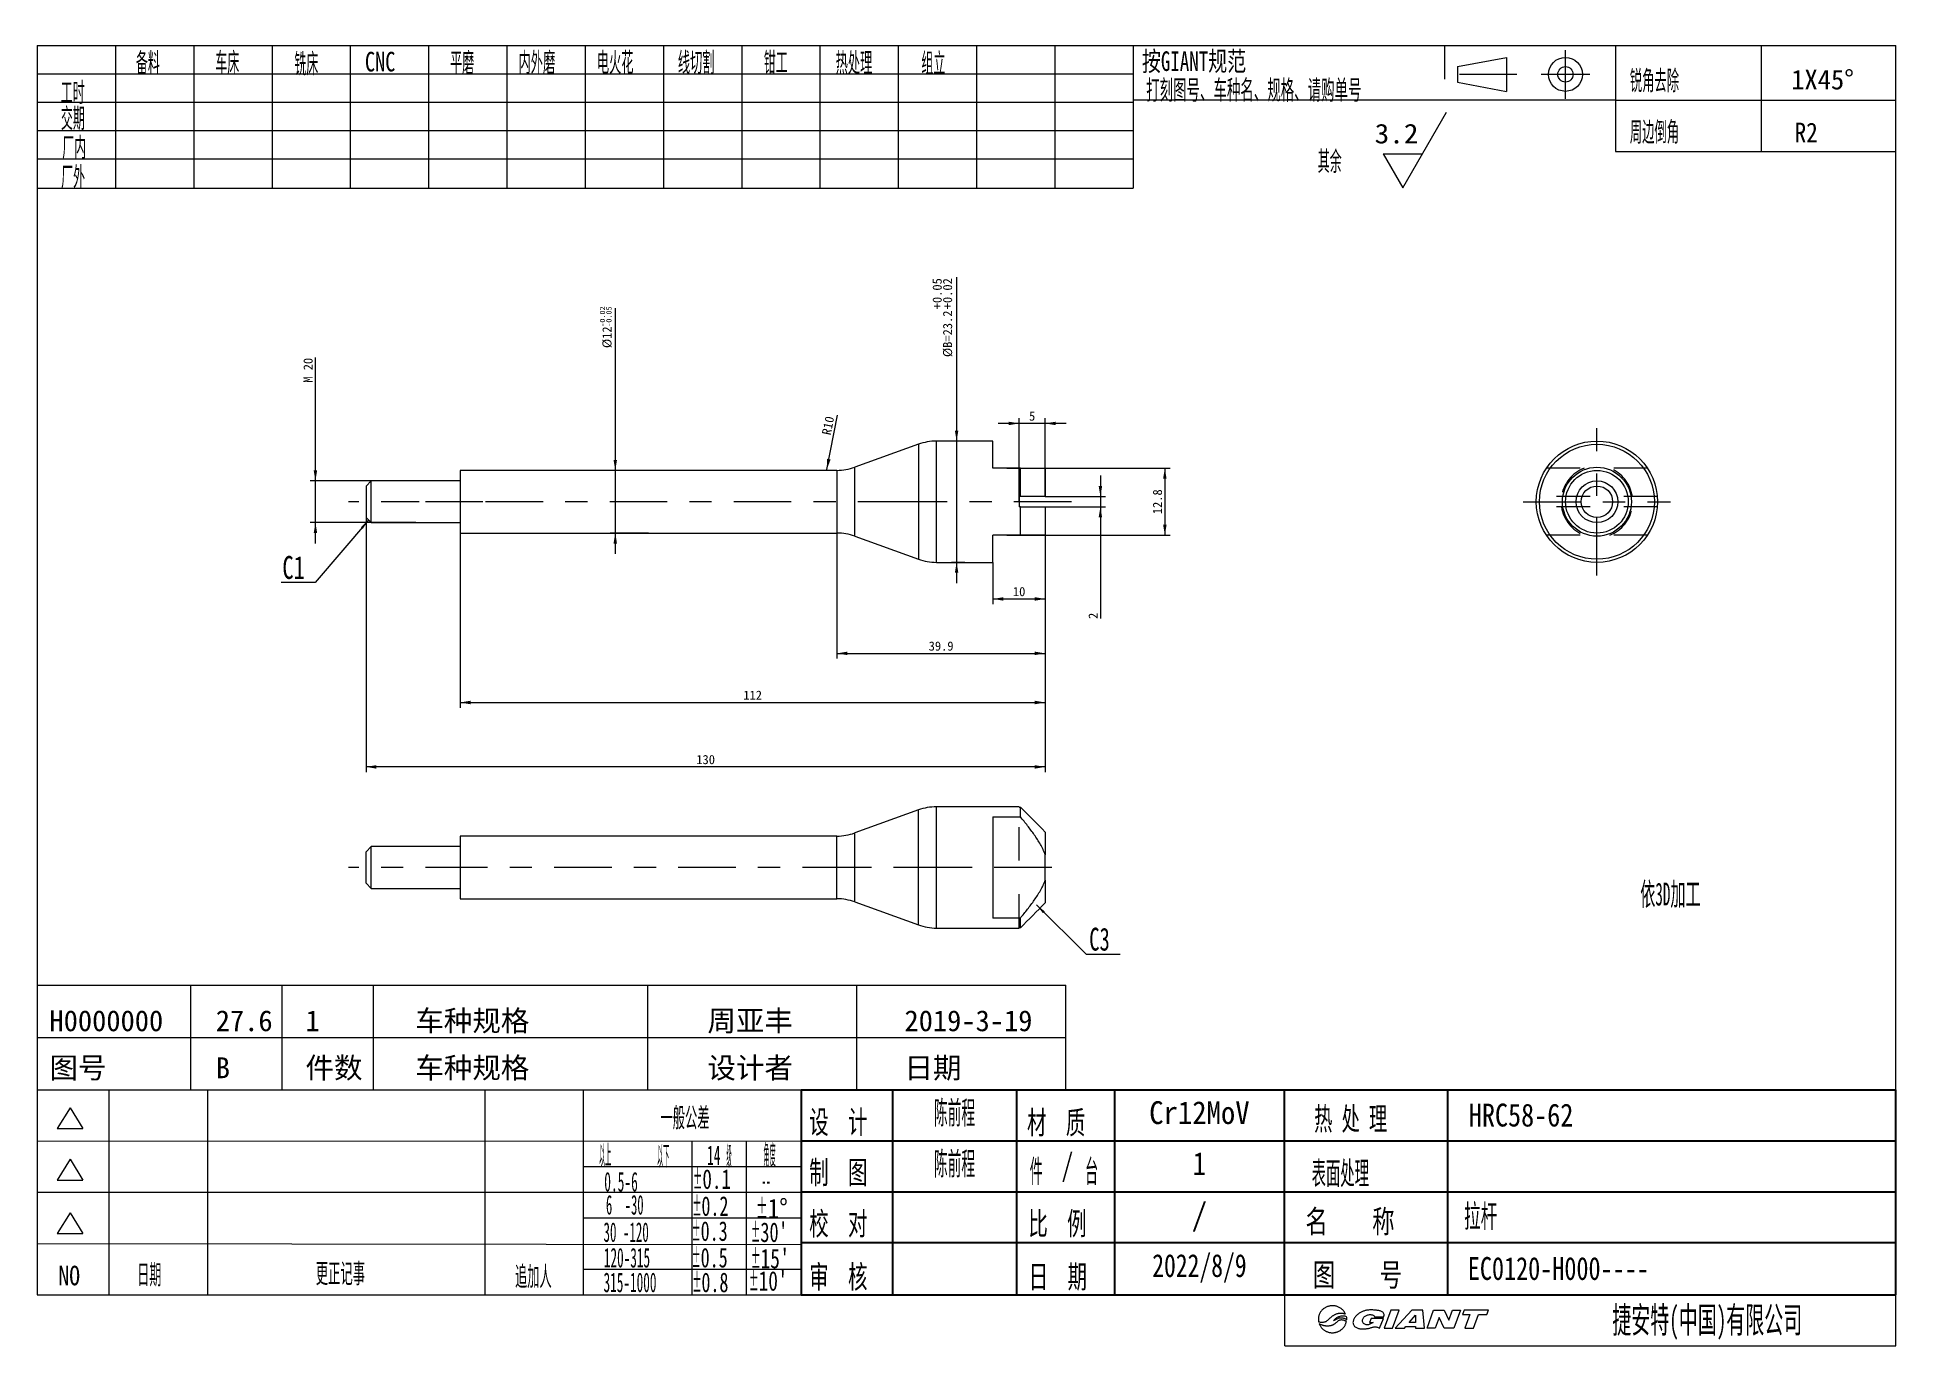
# Model space of a CAD drawing. Header units: millimetres. Extents: x 19 to 730, y 15 to 516.
import ezdxf

# ---------------------------------------------------------------- set-up
doc = ezdxf.new("R2010")
doc.units = ezdxf.units.MM
doc.linetypes.add('CENTER', pattern=[47.5, 22, -8.5, 8.5, -8.5])
doc.linetypes.add('DASHED', pattern=[25.719999, 12.86, -12.86])
doc.layers.add('1', color=7, linetype='Continuous', lineweight=18)
doc.layers.add('DIM', color=7, linetype='Continuous', lineweight=18)
doc.styles.add('ACISOTS', font='')
doc.styles.add('blockfont', font='')
doc.styles.add('chinesef', font='')
doc.styles.add('chinesef_fs', font='')
doc.styles.get('ACISOTS').set_extended_font_data('宋体')
doc.styles.get('blockfont').set_extended_font_data('宋体')
doc.styles.get('chinesef').set_extended_font_data('宋体')
doc.styles.get('chinesef_fs').set_extended_font_data('宋体')
doc.dimstyles.get("Standard").update_dxf_attribs({"dimtxt": 0.18, "dimasz": 0.18, "dimexe": 0.18, "dimexo": 0.0625, "dimgap": 0.09, "dimtad": 0, "dimtih": 1, "dimtoh": 1, "dimdec": 4, "dimzin": 0, "dimdsep": 46, "dimtxsty": 'Standard', "dimcen": 0.09, "dimdle": 0.36, "dimadec": 0, "dimazin": 0, "dimtfac": 1, "dimtdec": 4, "dimtofl": 0, "dimtmove": 0, "dimatfit": 3, "dimfxl": 1, "dimtolj": 1, "dimarcsym": 0})

msp = doc.modelspace()

# ---------------------------------------------------------------- texts
at = {"layer": '1', "color": 7, "linetype": 'Continuous', "lineweight": 13, "attachment_point": 7, "line_spacing_factor": 0.903614, "style": 'chinesef_fs'}
for s, insert, char_height, width in [('{\\W0.4477;备料}', (56.437, 501.749), 7.5, 18.38321), ('{\\W0.4477;车床}', (86.853, 501.833), 7.5, 18.30818), ('{\\W0.4477;铣床}', (117.099, 501.41), 7.5, 18.38321), ('{\\W0.7595;CNC}', (144.122, 502.85), 7.5, 23.35781), ('{\\W0.4477;平磨}', (176.743, 501.833), 7.5, 18.23315), ('{\\W0.4575;内外磨}', (202.897, 501.918), 7.5, 27.21997), ('{\\W0.4575;电火花}', (232.889, 501.918), 7.5, 27.48834), ('{\\W0.4575;线切割}', (263.897, 501.918), 7.5, 28.21676), ('{\\W0.4477;钳工}', (296.795, 501.918), 7.5, 18.3457), ('{\\W0.4575;热处理}', (324.305, 501.749), 7.5, 28.52346), ('{\\W0.4477;组立}', (357.117, 501.918), 7.5, 18.3457), ('{\\W0.7098;按GIANT规范}', (441.543, 502.307), 7.5, 82.1425), ('{\\W0.4477;工时}', (27.657, 490.532), 7.5, 18.15811), ('{\\W0.5035;打刻图号、车种名、规格、请购单号}', (443.173, 491.334), 7.5, 171.55567), ('{\\W0.4603;锐角去除}', (628.326, 494.903), 7.5, 38.57263), ('{\\W0.9939;1X45%%D}', (690.086, 495.969), 7.5, 47.97372), ('{\\W0.4477;交期}', (27.719, 480.513), 7.5, 18.00804), ('{\\W0.4603;周边倒角}', (628.326, 475.23), 7.5, 37.83975), ('{\\W0.4477;厂内}', (28.248, 469.394), 7.5, 17.40778), ('{\\W1.0951;3.2}', (530.626, 475.315), 7.5, 32.39416), ('{\\W0.8703;R2}', (691.388, 475.885), 7.5, 16.9198), ('{\\W0.4477;其余}', (508.868, 464.082), 7.5, 18.38321), ('{\\W0.4477;厂外}', (27.825, 458.168), 7.5, 18.12059), ('{\\W0.4603;一般公差}', (257.212, 98.077), 7.5, 38.41834), ('{\\W0.5864;热 处 理}', (507.478, 96.871), 8.75, 57.32961), ('{\\W0.6234;设  计}', (314.182, 95.622), 8.75, 45.28357), ('{\\W0.6234;材  质}', (397.562, 95.474), 8.75, 44.43031), ('{\\W0.226;以上}', (233.67, 83.816), 7.5, 8.74961), ('{\\W0.226;以下}', (255.896, 83.446), 7.5, 8.63598), ('{\\W0.1925;级}', (282.494, 83.446), 7.5, 3.64567), ('{\\W0.226;角度}', (296.643, 83.816), 7.5, 9.14732), ('{\\W0.5004;14}', (275.098, 84.557), 7.5, 9.14139), ('{\\W0.6234;制  图}', (314.182, 76.384), 8.75, 44.79599), ('{\\W0.4185;件}', (398.576, 76.861), 8.75, 9.65589), ('{\\W0.7578;/}', (410.762, 78.092), 8.75, 8.07544), ('{\\W0.4185;台}', (419.804, 76.861), 8.75, 8.10113), ('{\\W0.4603;表面处理}', (506.505, 76.089), 8.75, 45.27141), ('{\\W0.5039;0.5-6}', (235.715, 74.276), 7.5, 25.96915), ('{\\W0.3569;%%P\\W0.7138;0.1}', (269.648, 75.29), 7.5, 27.87409), ('{\\W0.4706;6  -30}', (236.376, 65.452), 7.5, 29.30077), ('{\\W0.3381;%%P\\W0.6761;0.2}', (269.463, 64.962), 7.5, 26.96936), ('{\\W0.4329;%%P\\W0.8658;1%%D}', (293.882, 64.167), 7.5, 23.86996), ('{\\W0.3461;--}', (295.92, 74.903), 7.5, 6.93167), ('{\\W0.6234;校  对}', (314.182, 56.776), 8.75, 45.46641), ('{\\W0.6234;比  例}', (398.068, 56.808), 8.75, 43.21137), ('{\\W0.7155;名    称}', (504.138, 57.595), 8.75, 69.81122), ('{\\W0.4849;30 -120}', (235.441, 55.006), 7.5, 35.27038), ('{\\W0.3381;%%P\\W0.6761;0.3}', (269.17, 55.388), 7.5, 26.96936), ("{\\W0.3426;%%P\\W0.6852;30'}", (291.975, 54.953), 7.5, 23.71404), ('{\\W0.4955;120-315}', (235.574, 45.21), 7.5, 35.33552), ('{\\W0.3381;%%P\\W0.6761;0.5}', (269.17, 45.23), 7.5, 26.96936), ("{\\W0.362;%%P\\W0.7239;15'}", (291.869, 44.893), 7.5, 25.05432), ('{\\W0.8108;NO}', (26.785, 38.384), 7.5, 16.7822), ('{\\W0.4477;日期}', (57.003, 38.038), 7.5, 16.54489), ('{\\W0.4603;更正记事}', (125.309, 38.494), 7.5, 38.53405), ('{\\W0.4575;追加人}', (201.554, 37.404), 7.5, 28.63848), ('{\\W0.4961;315-1000}', (235.458, 35.77), 7.5, 41.40634), ('{\\W0.3381;%%P\\W0.6761;0.8}', (269.463, 35.77), 7.5, 27.02602), ("{\\W0.362;%%P\\W0.7239;10'}", (291.128, 36.314), 7.5, 25.05432), ('{\\W0.6234;审  核}', (314.182, 36.428), 8.75, 44.49126), ('{\\W0.6234;日  期}', (398.207, 36.443), 8.75, 42.48001), ('{\\W0.7155;图    号}', (506.994, 37.171), 8.75, 68.06244), ('{\\W0.5332;捷安特(中国)有限公司}', (621.6, 17.638), 10, 149.95133)]:
    msp.add_mtext(s, dxfattribs=dict(at, insert=insert, char_height=char_height, width=width))
at = {"layer": '1', "color": 35, "linetype": 'Continuous', "lineweight": 13, "insert": (632.302, 182.849), "char_height": 8.75, "width": 47.2238, "attachment_point": 7, "style": 'chinesef'}
msp.add_mtext('{\\W0.484;依3D加工}', dxfattribs=at)
at = {"layer": 'DIM', "style": 'ACISOTS'}
for s, p in [('H0000000', (23.347, 135.737)), ('27.6', (87.007, 135.737)), ('1', (121.363, 135.737)), ('车种规格', (163.394, 135.737)), ('周亚丰', (275.214, 135.737)), ('2019-3-19', (350.647, 135.737)), ('图号', (23.347, 117.737)), ('B', (87.007, 117.737)), ('件数', (121.363, 117.737)), ('车种规格', (163.394, 117.737)), ('设计者', (275.214, 117.737)), ('日期', (350.647, 117.737))]:
    msp.add_text(s, height=8, dxfattribs=at).set_placement(p)

# ---------------------------------------------------------------- blocks, each defined once
blk = doc.blocks.new('LABLE3D_1')
at = {"layer": '1', "color": 35, "linetype": 'Continuous', "lineweight": 18, "insert": (-4.7145, 0.5075), "char_height": 3.5, "width": 6.284584, "attachment_point": 7, "style": 'chinesef'}
blk.add_mtext('{\\W0.7239;C1}', dxfattribs=at)
blk = doc.blocks.new('LABLE3D_2')
at = {"layer": '1', "color": 35, "linetype": 'Continuous', "lineweight": 18, "insert": (0.1855, 0.5075), "char_height": 3.5, "width": 5.982489, "attachment_point": 7, "style": 'chinesef'}
blk.add_mtext('{\\W0.6594;C3}', dxfattribs=at)
blk = doc.blocks.new('TabularNote2')
at = {"layer": '1', "color": 7, "linetype": 'Continuous', "lineweight": 25}
for p, q in [((124.42, 45.33), (138.42, 45.33)), ((124.42, 45.33), (124.42, 37.53)), ((138.42, 45.33), (138.42, 37.53)), ((138.42, 45.33), (157.42, 45.33)), ((157.42, 45.33), (157.42, 37.53)), ((157.42, 45.33), (172.42, 45.33)), ((172.42, 45.33), (172.42, 37.53)), ((172.42, 45.33), (198.42, 45.33)), ((198.42, 45.33), (198.42, 37.53)), ((198.42, 45.33), (223.42, 45.33)), ((223.42, 45.33), (223.42, 37.53)), ((223.42, 45.33), (292.02, 45.33)), ((292.02, 45.33), (292.02, 37.53)), ((124.42, 37.53), (138.42, 37.53)), ((124.42, 37.53), (124.42, 29.73)), ((138.42, 37.53), (157.42, 37.53)), ((138.42, 37.53), (138.42, 29.73)), ((157.42, 37.53), (172.42, 37.53)), ((157.42, 37.53), (157.42, 29.73)), ((172.42, 37.53), (198.42, 37.53)), ((172.42, 37.53), (172.42, 29.73)), ((198.42, 37.53), (223.42, 37.53)), ((198.42, 37.53), (198.42, 29.73)), ((223.42, 37.53), (292.02, 37.53)), ((223.42, 37.53), (223.42, 29.73)), ((292.02, 37.53), (292.02, 29.73)), ((124.42, 29.73), (138.42, 29.73)), ((124.42, 29.73), (124.42, 21.93)), ((138.42, 29.73), (157.42, 29.73)), ((138.42, 29.73), (138.42, 21.93)), ((157.42, 29.73), (172.42, 29.73)), ((157.42, 29.73), (157.42, 21.93)), ((172.42, 29.73), (198.42, 29.73)), ((172.42, 29.73), (172.42, 21.93)), ((198.42, 29.73), (223.42, 29.73)), ((198.42, 29.73), (198.42, 21.93)), ((223.42, 29.73), (292.02, 29.73)), ((223.42, 29.73), (223.42, 21.93)), ((292.02, 29.73), (292.02, 21.93)), ((124.42, 21.93), (138.42, 21.93)), ((124.42, 21.93), (124.42, 13.96)), ((138.42, 21.93), (157.42, 21.93)), ((138.42, 21.93), (138.42, 13.96)), ((157.42, 21.93), (172.42, 21.93)), ((157.42, 21.93), (157.42, 13.96)), ((172.42, 21.93), (198.42, 21.93)), ((172.42, 21.93), (172.42, 13.96)), ((198.42, 21.93), (223.42, 21.93)), ((198.42, 21.93), (198.42, 13.96)), ((223.42, 21.93), (292.02, 21.93)), ((223.42, 21.93), (223.42, 13.96)), ((292.02, 21.93), (292.02, 13.96)), ((124.42, 13.96), (138.42, 13.96)), ((138.42, 13.96), (157.42, 13.96)), ((157.42, 13.96), (172.42, 13.96)), ((172.42, 13.96), (198.42, 13.96)), ((198.42, 13.96), (223.42, 13.96)), ((223.42, 13.96), (292.02, 13.96))]:
    blk.add_line(p, q, dxfattribs=at)
at = {"layer": '1', "color": 5, "linetype": 'Continuous', "lineweight": 13, "char_height": 3.5, "line_spacing_factor": 0.903614}
for s, insert, width, attachment_point, style in [('{\\W0.4408;陈前程}', (147.92, 43.58), 12.6699, 2, 'chinesef_fs'), ('{\\W0.9228;Cr12MoV}', (185.42, 43.58), 31.7928, 2, 'chinesef_fs'), ('{\\W0.8405; HRC58-62}', (224.67, 41.43), 37.3389, 4, 'chinesef_fs'), ('{\\W0.4408;陈前程}', (147.92, 35.78), 12.6699, 2, 'chinesef_fs'), ('{\\W0.8553;1}', (185.42, 35.78), 2.4417, 2, 'blockfont'), ('/', (185.42, 27.98), 12.6779, 2, 'blockfont'), ('{\\W0.5339; 拉杆}', (224.67, 25.83), 13.1536, 4, 'chinesef_fs'), ('{\\W0.7585;2022/8/9}', (185.42, 20.18), 29.573, 2, 'blockfont'), ('{\\W0.7761; EC0120-H000----}', (224.67, 17.95), 61.8842, 4, 'blockfont')]:
    blk.add_mtext(s, dxfattribs=dict(at, insert=insert, width=width, attachment_point=attachment_point, style=style))
blk = doc.blocks.new('*X6')
at = {"layer": '1', "linetype": 'Continuous', "lineweight": 13}
blk.add_hatch(color=0, dxfattribs=at).paths.add_polyline_path([(21.24, 23.93), (19.02, 20.57), (18.26, 21.22)], flags=0)
at = {"layer": '1', "color": 0, "linetype": 'Continuous', "lineweight": 13}
for p, q in [((21.24, 23.93), (0.75, 0)), ((0.75, 0), (0, 0)), ((0, 0), (0, 0))]:
    blk.add_line(p, q, dxfattribs=at)
blk = doc.blocks.new('*X7')
at = {"layer": '1', "linetype": 'Continuous', "lineweight": 13}
blk.add_hatch(color=0, dxfattribs=at).paths.add_polyline_path([(-19.74, 18.88), (-16.55, 16.42), (-17.26, 15.71)], flags=0)
at = {"layer": '1', "color": 0, "linetype": 'Continuous', "lineweight": 13}
for p, q in [((-19.74, 18.88), (-0.75, 0)), ((-0.75, 0), (0, 0)), ((0, 0), (0, 0))]:
    blk.add_line(p, q, dxfattribs=at)
blk = doc.blocks.new('*X8')
at = {"layer": '1', "linetype": 'Continuous', "lineweight": 13}
blk.add_hatch(color=35, dxfattribs=at).paths.add_polyline_path([(320.93, 350.71), (321.05, 354.76), (322.36, 354.5)], flags=0)
at = {"layer": '1', "color": 35, "linetype": 'Continuous', "lineweight": 13}
blk.add_line((320.93, 350.71), (325.02, 371.42), dxfattribs=at)
at = {"layer": '1', "color": 35, "linetype": 'Continuous', "lineweight": 13, "insert": (321.4, 367.45), "char_height": 3.5, "width": 14.1955, "attachment_point": 5, "rotation": 78.82716, "style": 'blockfont'}
blk.add_mtext('R10', dxfattribs=at)
blk = doc.blocks.new('*X10')
at = {"layer": '1', "color": 35, "linetype": 'Continuous', "lineweight": 13, "char_height": 3.5, "attachment_point": 1, "rotation": 90, "style": 'blockfont'}
for s, insert, width in [('+0.05', (361.4, 411.97), 50.0559), ('+0.02', (365.38, 411.97), 50.0559), ('%%CB=23.2', (365.38, 393.67), 122.4022)]:
    blk.add_mtext(s, dxfattribs=dict(at, insert=insert, width=width))
blk = doc.blocks.new('*X9')
at = {"layer": '1', "linetype": 'Continuous', "lineweight": 13}
for points in [[(370.61, 361.53), (371.27, 365.53), (369.94, 365.53)], [(370.61, 315.13), (371.27, 311.13), (369.94, 311.13)]]:
    blk.add_hatch(color=35, dxfattribs=at).paths.add_polyline_path(points, flags=0)
at = {"layer": '1', "color": 35, "linetype": 'Continuous', "lineweight": 13}
for p, q in [((370.61, 424.27), (370.61, 307.13)), ((373.69, 361.53), (368.61, 361.53)), ((373.69, 315.13), (368.61, 315.13))]:
    blk.add_line(p, q, dxfattribs=at)
blk.add_blockref('*X10', (0, 0), dxfattribs=at)
blk = doc.blocks.new('*X12')
at = {"layer": '1', "color": 35, "linetype": 'Continuous', "lineweight": 13, "char_height": 3.5, "attachment_point": 1, "rotation": 90, "style": 'blockfont'}
for s, insert, width in [('{\\H0.571429x;-0.02}', (234.02, 405.27), 28.6034), ('{\\H0.571429x;-0.05}', (236.5, 405.27), 28.6034), ('%%C12', (235, 397.11), 60.905)]:
    blk.add_mtext(s, dxfattribs=dict(at, insert=insert, width=width))
blk = doc.blocks.new('*X11')
at = {"layer": '1', "linetype": 'Continuous', "lineweight": 13}
for points in [[(239.94, 350.33), (240.6, 354.33), (239.27, 354.33)], [(239.94, 326.33), (240.6, 322.33), (239.27, 322.33)]]:
    blk.add_hatch(color=35, dxfattribs=at).paths.add_polyline_path(points, flags=0)
at = {"layer": '1', "color": 35, "linetype": 'Continuous', "lineweight": 13}
for p, q in [((239.94, 412.34), (239.94, 318.33)), ((252.67, 350.33), (237.94, 350.33)), ((252.67, 326.33), (237.94, 326.33))]:
    blk.add_line(p, q, dxfattribs=at)
blk.add_blockref('*X12', (0, 0), dxfattribs=at)
blk = doc.blocks.new('*X13')
at = {"layer": '1', "linetype": 'Continuous', "lineweight": 13}
for points in [[(425.64, 340.33), (426.31, 344.33), (424.98, 344.33)], [(425.64, 336.33), (426.31, 332.33), (424.98, 332.33)]]:
    blk.add_hatch(color=35, dxfattribs=at).paths.add_polyline_path(points, flags=0)
at = {"layer": '1', "color": 35, "linetype": 'Continuous', "lineweight": 13}
for p, q in [((425.64, 348.33), (425.64, 293.69)), ((404.53, 340.33), (427.64, 340.33)), ((404.53, 336.33), (427.64, 336.33))]:
    blk.add_line(p, q, dxfattribs=at)
at = {"layer": '1', "color": 35, "linetype": 'Continuous', "lineweight": 13, "insert": (422.86, 294.66), "char_height": 3.5, "width": 7, "attachment_point": 5, "rotation": 90, "style": 'blockfont'}
blk.add_mtext('2', dxfattribs=at)
blk = doc.blocks.new('*X14')
at = {"layer": '1', "linetype": 'Continuous', "lineweight": 13}
for points in [[(450.31, 351.13), (450.98, 347.13), (449.65, 347.13)], [(450.31, 325.53), (450.98, 329.53), (449.65, 329.53)]]:
    blk.add_hatch(color=35, dxfattribs=at).paths.add_polyline_path(points, flags=0)
at = {"layer": '1', "color": 35, "linetype": 'Continuous', "lineweight": 13}
for p, q in [((389.78, 351.13), (452.31, 351.13)), ((450.31, 351.13), (450.31, 325.53)), ((389.78, 325.53), (452.31, 325.53))]:
    blk.add_line(p, q, dxfattribs=at)
at = {"layer": '1', "color": 35, "linetype": 'Continuous', "lineweight": 13, "insert": (447.52, 338.33), "char_height": 3.5, "width": 18.3017, "attachment_point": 5, "rotation": 90, "style": 'blockfont'}
blk.add_mtext('12.8', dxfattribs=at)
blk = doc.blocks.new('*X15')
at = {"layer": '1', "linetype": 'Continuous', "lineweight": 13}
for points in [[(384.53, 301.13), (388.53, 301.8), (388.53, 300.46)], [(404.53, 301.13), (400.53, 301.8), (400.53, 300.46)]]:
    blk.add_hatch(color=35, dxfattribs=at).paths.add_polyline_path(points, flags=0)
at = {"layer": '1', "color": 35, "linetype": 'Continuous', "lineweight": 13}
for p, q in [((404.53, 325.53), (404.53, 299.13)), ((384.53, 315.13), (384.53, 299.13)), ((384.53, 301.13), (404.53, 301.13))]:
    blk.add_line(p, q, dxfattribs=at)
at = {"layer": '1', "color": 35, "linetype": 'Continuous', "lineweight": 13, "insert": (394.53, 303.92), "char_height": 3.5, "width": 8.3687, "attachment_point": 5, "style": 'blockfont'}
blk.add_mtext('10', dxfattribs=at)
blk = doc.blocks.new('*X16')
at = {"layer": '1', "linetype": 'Continuous', "lineweight": 13}
for points in [[(324.81, 280.3), (328.81, 280.97), (328.81, 279.64)], [(404.53, 280.3), (400.53, 280.97), (400.53, 279.64)]]:
    blk.add_hatch(color=35, dxfattribs=at).paths.add_polyline_path(points, flags=0)
at = {"layer": '1', "color": 35, "linetype": 'Continuous', "lineweight": 13}
for p, q in [((324.81, 326.33), (324.81, 278.3)), ((404.53, 325.53), (404.53, 278.3)), ((324.81, 280.3), (404.53, 280.3))]:
    blk.add_line(p, q, dxfattribs=at)
at = {"layer": '1', "color": 35, "linetype": 'Continuous', "lineweight": 13, "insert": (364.67, 283.08), "char_height": 3.5, "width": 18.8883, "attachment_point": 5, "style": 'blockfont'}
blk.add_mtext('39.9', dxfattribs=at)
blk = doc.blocks.new('*X17')
at = {"layer": '1', "linetype": 'Continuous', "lineweight": 13}
for points in [[(394.53, 368.29), (390.53, 367.62), (390.53, 368.95)], [(404.53, 368.29), (408.53, 367.62), (408.53, 368.95)]]:
    blk.add_hatch(color=35, dxfattribs=at).paths.add_polyline_path(points, flags=0)
at = {"layer": '1', "color": 35, "linetype": 'Continuous', "lineweight": 13}
for p, q in [((394.53, 338.33), (394.53, 370.29)), ((404.53, 340.33), (404.53, 370.29)), ((412.53, 368.29), (386.53, 368.29))]:
    blk.add_line(p, q, dxfattribs=at)
at = {"layer": '1', "color": 35, "linetype": 'Continuous', "lineweight": 13, "insert": (399.53, 371.05), "char_height": 3.5, "width": 7, "attachment_point": 5, "style": 'blockfont'}
blk.add_mtext('5', dxfattribs=at)
blk = doc.blocks.new('*X18')
at = {"layer": '1', "linetype": 'Continuous', "lineweight": 13}
for points in [[(144.53, 236.86), (148.53, 236.19), (148.53, 237.53)], [(404.53, 236.86), (400.53, 236.19), (400.53, 237.53)]]:
    blk.add_hatch(color=35, dxfattribs=at).paths.add_polyline_path(points, flags=0)
at = {"layer": '1', "color": 35, "linetype": 'Continuous', "lineweight": 13}
for p, q in [((144.53, 338.33), (144.53, 234.86)), ((404.53, 336.33), (404.53, 234.86)), ((404.53, 236.86), (144.53, 236.86))]:
    blk.add_line(p, q, dxfattribs=at)
at = {"layer": '1', "color": 35, "linetype": 'Continuous', "lineweight": 13, "insert": (274.53, 239.65), "char_height": 3.5, "width": 13.3743, "attachment_point": 5, "style": 'blockfont'}
blk.add_mtext('130', dxfattribs=at)
blk = doc.blocks.new('*X19')
at = {"layer": '1', "linetype": 'Continuous', "lineweight": 13}
for points in [[(180.53, 261.51), (184.53, 262.17), (184.53, 260.84)], [(404.53, 261.51), (400.53, 262.17), (400.53, 260.84)]]:
    blk.add_hatch(color=35, dxfattribs=at).paths.add_polyline_path(points, flags=0)
at = {"layer": '1', "color": 35, "linetype": 'Continuous', "lineweight": 13}
for p, q in [((180.53, 338.33), (180.53, 259.51)), ((404.53, 336.33), (404.53, 259.51)), ((180.53, 261.51), (404.53, 261.51))]:
    blk.add_line(p, q, dxfattribs=at)
at = {"layer": '1', "color": 35, "linetype": 'Continuous', "lineweight": 13, "insert": (292.53, 264.3), "char_height": 3.5, "width": 13.257, "attachment_point": 5, "style": 'blockfont'}
blk.add_mtext('112', dxfattribs=at)
blk = doc.blocks.new('*X20')
at = {"layer": '1', "linetype": 'Continuous', "lineweight": 13}
for points in [[(125.16, 346.33), (124.49, 350.33), (125.83, 350.33)], [(125.16, 330.33), (124.49, 326.33), (125.83, 326.33)]]:
    blk.add_hatch(color=35, dxfattribs=at).paths.add_polyline_path(points, flags=0)
at = {"layer": '1', "color": 35, "linetype": 'Continuous', "lineweight": 13}
for p, q in [((125.16, 322.33), (125.16, 393.48)), ((163.53, 346.33), (123.16, 346.33)), ((163.53, 330.33), (123.16, 330.33))]:
    blk.add_line(p, q, dxfattribs=at)
at = {"layer": '1', "color": 35, "linetype": 'Continuous', "lineweight": 13, "insert": (122.36, 388.62), "char_height": 3.5, "width": 19.4358, "attachment_point": 5, "rotation": 90, "style": 'blockfont'}
blk.add_mtext('M 20 ', dxfattribs=at)

# ---------------------------------------------------------------- dimensions: what is measured, and where the dimension line sits
at = {"layer": '1', "color": 35, "linetype": 'Continuous', "lineweight": 13}
for base, p1, p2, angle, text, override, picture, middle in [((370.605, 315.126), (373.694, 361.526), (373.694, 315.126), 270, '%%CB=23.2{\\H1x;\\S+0.05^ +0.02;}', {"dimscale": 1, "dimtxt": 3.5, "dimasz": 4, "dimexe": 2, "dimexo": 0, "dimgap": 1.05, "dimtad": 1, "dimtih": 0, "dimtoh": 0, "dimdec": 1, "dimlfac": 1.25, "dimzin": 8, "dimtxsty": 'blockfont', "dimsah": 1, "dimdle": 8, "dimclrd": 35, "dimclre": 35, "dimclrt": 35, "dimtdec": 2, "dimtofl": 1}, '*X9', (365.168, 408.972)), ((239.936, 326.326), (252.669, 350.326), (252.669, 326.326), 270, '%%C12{\\H0.571429x;\\S-0.02^ -0.05;}', {"dimscale": 1, "dimtxt": 3.5, "dimasz": 4, "dimexe": 2, "dimexo": 0, "dimgap": 1.05, "dimtad": 1, "dimtih": 0, "dimtoh": 0, "dimdec": 1, "dimlfac": 1.25, "dimzin": 8, "dimtxsty": 'blockfont', "dimsah": 1, "dimdle": 8, "dimclrd": 35, "dimclre": 35, "dimclrt": 35, "dimtfac": 0.571429, "dimtdec": 2, "dimtofl": 1}, '*X11', (236.277, 404.723)), ((125.161, 346.326), (163.529, 330.326), (163.529, 346.326), 90, '{\\C35;M <> }', {"dimscale": 1, "dimtxt": 3.5, "dimasz": 4, "dimexe": 2, "dimexo": 0, "dimgap": 1.05, "dimtad": 1, "dimtih": 0, "dimtoh": 0, "dimdec": 1, "dimlfac": 1.25, "dimzin": 8, "dimtxsty": 'blockfont', "dimsah": 1, "dimdle": 8, "dimclrd": 35, "dimclre": 35, "dimclrt": 35, "dimtfac": 0.571429, "dimtdec": 2, "dimtofl": 1}, '*X20', (122.361, 388.618)), ((450.314, 325.526), (389.779, 351.126), (389.779, 325.526), 270, '12.8', {"dimscale": 1, "dimtxt": 3.5, "dimasz": 4, "dimexe": 2, "dimexo": 0, "dimgap": 1.05, "dimtad": 1, "dimtih": 0, "dimtoh": 0, "dimdec": 1, "dimlfac": 1.25, "dimzin": 8, "dimtxsty": 'blockfont', "dimsah": 1, "dimdle": 8, "dimclrd": 35, "dimclre": 35, "dimclrt": 35, "dimtfac": 0.571429, "dimtdec": 2, "dimtofl": 1}, '*X14', (447.524, 338.326)), ((425.643, 336.326), (404.529, 340.326), (404.529, 336.326), 270, '2', {"dimscale": 1, "dimtxt": 3.5, "dimasz": 4, "dimexe": 2, "dimexo": 0, "dimgap": 1.05, "dimtad": 1, "dimtih": 0, "dimtoh": 0, "dimdec": 1, "dimlfac": 1.25, "dimzin": 8, "dimtxsty": 'blockfont', "dimsah": 1, "dimdle": 8, "dimclrd": 35, "dimclre": 35, "dimclrt": 35, "dimtfac": 0.571429, "dimtdec": 2, "dimtofl": 1}, '*X13', (422.862, 294.659))]:
    dim = msp.add_linear_dim(base=base, p1=p1, p2=p2, angle=angle, text=text, dimstyle='Standard', override=override, dxfattribs=at)
    dim.commit()
    dim.dimension.update_dxf_attribs({"geometry": picture, "text_midpoint": middle, "dimtype": 160})
dim = msp.add_radius_dim(center=(324.808, 370.326), mpoint=(320.933, 350.705), text='R10', dimstyle='Standard', override={"dimscale": 1, "dimtxt": 3.5, "dimasz": 4, "dimexe": 2, "dimexo": 0, "dimgap": 1.05, "dimtad": 1, "dimtih": 0, "dimtoh": 0, "dimdec": 1, "dimlfac": 1.25, "dimzin": 8, "dimpost": 'R<>', "dimtxsty": 'blockfont', "dimsah": 1, "dimdle": 8, "dimclrd": 35, "dimclre": 35, "dimclrt": 35, "dimtfac": 0.571429, "dimtdec": 2}, dxfattribs=at)
dim.commit()
dim.dimension.update_dxf_attribs({"geometry": '*X8', "text_midpoint": (324.133, 366.904), "dimtype": 164})
for base, p1, p2, text, override, picture, middle in [((394.529, 368.288), (404.529, 340.326), (394.529, 338.326), '{\\C35;5}', {"dimscale": 1, "dimtxt": 3.5, "dimasz": 4, "dimexe": 2, "dimexo": 0, "dimgap": 1.05, "dimtad": 1, "dimtih": 0, "dimtoh": 0, "dimdec": 1, "dimzin": 8, "dimtxsty": 'blockfont', "dimsah": 1, "dimdle": 8, "dimclrd": 35, "dimclre": 35, "dimclrt": 35, "dimtfac": 0.571429, "dimtdec": 2, "dimtofl": 1}, '*X17', (399.529, 371.049)), ((144.529, 236.859), (404.529, 336.326), (144.529, 338.326), '{\\C35;130}', {"dimscale": 1, "dimtxt": 3.5, "dimasz": 4, "dimexe": 2, "dimexo": 0, "dimgap": 1.05, "dimtad": 1, "dimtih": 0, "dimtoh": 0, "dimdec": 1, "dimzin": 8, "dimtxsty": 'blockfont', "dimsah": 1, "dimdle": 8, "dimclrd": 35, "dimclre": 35, "dimclrt": 35, "dimtfac": 0.571429, "dimtdec": 2, "dimtofl": 1}, '*X18', (274.529, 239.649)), ((404.529, 261.508), (180.529, 338.326), (404.529, 336.326), '{\\C35;112}', {"dimscale": 1, "dimtxt": 3.5, "dimasz": 4, "dimexe": 2, "dimexo": 0, "dimgap": 1.05, "dimtad": 1, "dimtih": 0, "dimtoh": 0, "dimdec": 1, "dimzin": 8, "dimtxsty": 'blockfont', "dimsah": 1, "dimdle": 8, "dimclrd": 35, "dimclre": 35, "dimclrt": 35, "dimtfac": 0.571429, "dimtdec": 2, "dimtofl": 1}, '*X19', (292.529, 264.298)), ((404.529, 280.304), (324.808, 326.326), (404.529, 325.526), '39.9', {"dimscale": 1, "dimtxt": 3.5, "dimasz": 4, "dimexe": 2, "dimexo": 0, "dimgap": 1.05, "dimtad": 1, "dimtih": 0, "dimtoh": 0, "dimdec": 1, "dimlfac": 1.25, "dimzin": 8, "dimtxsty": 'blockfont', "dimsah": 1, "dimdle": 8, "dimclrd": 35, "dimclre": 35, "dimclrt": 35, "dimtfac": 0.571429, "dimtdec": 2, "dimtofl": 1}, '*X16', (364.669, 283.085)), ((404.529, 301.131), (384.529, 315.126), (404.529, 325.526), '10', {"dimscale": 1, "dimtxt": 3.5, "dimasz": 4, "dimexe": 2, "dimexo": 0, "dimgap": 1.05, "dimtad": 1, "dimtih": 0, "dimtoh": 0, "dimdec": 1, "dimlfac": 1.25, "dimzin": 8, "dimtxsty": 'blockfont', "dimsah": 1, "dimdle": 8, "dimclrd": 35, "dimclre": 35, "dimclrt": 35, "dimtfac": 0.571429, "dimtdec": 2, "dimtofl": 1}, '*X15', (394.529, 303.921))]:
    dim = msp.add_linear_dim(base=base, p1=p1, p2=p2, text=text, dimstyle='Standard', override=override, dxfattribs=at)
    dim.commit()
    dim.dimension.update_dxf_attribs({"geometry": picture, "text_midpoint": middle, "dimtype": 160})

# ---------------------------------------------------------------- linework, layer by layer
at = {"layer": '1', "color": 2, "linetype": 'Continuous', "lineweight": 18}
for p, q in [((18.641, 512.835), (730.136, 512.835)), ((18.641, 512.835), (18.641, 34.897)), ((730.136, 34.897), (730.136, 512.835)), ((18.641, 34.897), (311.046, 34.897))]:
    msp.add_line(p, q, dxfattribs=at)
at = {"layer": '1', "color": 7, "linetype": 'Continuous', "lineweight": 18}
for p, q in [((48.606, 512.835), (48.606, 458.296)), ((78.571, 512.835), (78.571, 458.296)), ((78.571, 512.835), (78.571, 458.296)), ((108.535, 512.835), (108.535, 458.296)), ((138.5, 512.835), (138.5, 458.296)), ((168.465, 512.835), (168.465, 458.296)), ((168.465, 512.835), (168.465, 458.296)), ((198.43, 512.835), (198.43, 458.296)), ((228.395, 512.835), (228.395, 458.296)), ((258.36, 512.835), (258.36, 458.296)), ((288.325, 512.835), (288.325, 458.296)), ((318.29, 512.835), (318.29, 458.296)), ((348.255, 512.835), (348.255, 458.296)), ((378.219, 512.835), (378.219, 458.296)), ((408.184, 512.835), (408.184, 458.296)), ((438.149, 512.835), (438.149, 458.296)), ((622.807, 512.835), (622.807, 492.002)), ((678.666, 492.002), (678.666, 512.835)), ((562.339, 504.797), (581.163, 508.354)), ((581.163, 508.354), (581.163, 495.353)), ((18.641, 502.004), (438.149, 502.004)), ((562.339, 504.797), (562.339, 498.91)), ((562.339, 498.91), (581.163, 495.353)), ((18.641, 491.172), (438.149, 491.172)), ((557.412, 492.002), (438.149, 492.002)), ((622.807, 492.002), (557.412, 492.002)), ((622.807, 493.162), (622.807, 472.329)), ((622.807, 492.002), (730.136, 492.002)), ((678.666, 472.329), (678.666, 493.162)), ((541.415, 458.477), (558.084, 487.349)), ((18.641, 480.341), (438.149, 480.341)), ((533.923, 471.453), (548.906, 471.453)), ((533.923, 471.453), (541.415, 458.477)), ((622.807, 473.489), (622.807, 472.329)), ((622.807, 472.329), (730.136, 472.329)), ((622.807, 472.329), (730.136, 472.329)), ((678.666, 472.329), (678.666, 473.489)), ((18.641, 469.509), (438.149, 469.509)), ((18.641, 458.296), (438.149, 458.296)), ((18.641, 113.328), (311.046, 113.328)), ((46.205, 34.897), (46.205, 113.328)), ((83.942, 34.897), (83.942, 113.328)), ((190.187, 34.897), (190.187, 113.328)), ((227.714, 34.897), (227.714, 113.328)), ((311.046, 34.897), (311.046, 113.328)), ((31.245, 106.397), (26.323, 98.451)), ((31.245, 106.397), (36.166, 98.451)), ((18.641, 93.72), (311, 93.75)), ((26.323, 98.451), (36.166, 98.451)), ((269.38, 34.897), (269.38, 93.72)), ((290.213, 34.897), (290.213, 93.72)), ((31.245, 86.721), (26.323, 78.775)), ((31.245, 86.721), (36.166, 78.775)), ((26.323, 78.775), (36.166, 78.775)), ((227.714, 83.916), (311.046, 83.916)), ((18.641, 74.113), (311.046, 74.113)), ((31.245, 66.288), (26.323, 58.342)), ((31.245, 66.288), (36.166, 58.342)), ((227.714, 64.309), (311.046, 64.309)), ((26.323, 58.342), (36.166, 58.342)), ((18.641, 54.505), (311, 54.125)), ((227.714, 44.701), (311.046, 44.701)), ((496.199, 15.358), (496.25, 35)), ((510.08, 28.531), (509.93, 28.318)), ((510.241, 28.737), (510.08, 28.531)), ((510.413, 28.935), (510.241, 28.737)), ((510.593, 29.123), (510.413, 28.935)), ((510.783, 29.303), (510.593, 29.123)), ((510.982, 29.473), (510.783, 29.303)), ((511.189, 29.633), (510.982, 29.473)), ((511.403, 29.783), (511.189, 29.633)), ((511.624, 29.922), (511.403, 29.783)), ((511.851, 30.051), (511.624, 29.922)), ((512.085, 30.169), (511.851, 30.051)), ((512.324, 30.275), (512.085, 30.169)), ((512.567, 30.37), (512.324, 30.275)), ((512.815, 30.453), (512.567, 30.37)), ((513.079, 30.528), (512.815, 30.453)), ((513.346, 30.59), (513.079, 30.528)), ((513.616, 30.638), (513.346, 30.59)), ((513.887, 30.674), (513.616, 30.638)), ((514.161, 30.696), (513.887, 30.674)), ((514.435, 30.704), (514.161, 30.696)), ((514.709, 30.7), (514.435, 30.704)), ((514.982, 30.682), (514.709, 30.7)), ((515.255, 30.651), (514.982, 30.682)), ((515.525, 30.606), (515.255, 30.651)), ((515.793, 30.548), (515.525, 30.606)), ((516.058, 30.478), (515.793, 30.548)), ((516.319, 30.394), (516.058, 30.478)), ((516.576, 30.298), (516.319, 30.394)), ((516.827, 30.188), (516.576, 30.298)), ((517.073, 30.067), (516.827, 30.188)), ((517.312, 29.933), (517.073, 30.067)), ((517.545, 29.788), (517.312, 29.933)), ((517.769, 29.631), (517.545, 29.788)), ((517.986, 29.462), (517.769, 29.631)), ((518.193, 29.283), (517.986, 29.462)), ((518.391, 29.093), (518.193, 29.283)), ((518.579, 28.894), (518.391, 29.093)), ((518.756, 28.684), (518.579, 28.894)), ((518.922, 28.466), (518.756, 28.684)), ((519.076, 28.239), (518.922, 28.466)), ((526.193, 28.555), (525.938, 28.45)), ((526.451, 28.651), (526.193, 28.555)), ((526.713, 28.737), (526.451, 28.651)), ((526.977, 28.813), (526.713, 28.737)), ((527.244, 28.88), (526.977, 28.813)), ((527.514, 28.937), (527.244, 28.88)), ((527.785, 28.985), (527.514, 28.937)), ((528.058, 29.023), (527.785, 28.985)), ((528.332, 29.052), (528.058, 29.023)), ((528.607, 29.073), (528.332, 29.052)), ((528.882, 29.086), (528.607, 29.073)), ((529.157, 29.092), (528.882, 29.086)), ((529.433, 29.091), (529.157, 29.092)), ((529.708, 29.085), (529.433, 29.091)), ((529.983, 29.073), (529.708, 29.085)), ((530.258, 29.057), (529.983, 29.073)), ((530.533, 29.036), (530.258, 29.057)), ((530.807, 29.012), (530.533, 29.036)), ((531.081, 28.983), (530.807, 29.012)), ((531.354, 28.949), (531.081, 28.983)), ((531.627, 28.911), (531.354, 28.949)), ((531.899, 28.866), (531.627, 28.911)), ((532.17, 28.815), (531.899, 28.866)), ((532.439, 28.756), (532.17, 28.815)), ((532.705, 28.686), (532.439, 28.756)), ((532.968, 28.603), (532.705, 28.686)), ((533.224, 28.502), (532.968, 28.603)), ((533.471, 28.38), (533.224, 28.502)), ((536.775, 28.953), (534.254, 22.108)), ((539.995, 28.953), (536.775, 28.953)), ((537.474, 22.108), (539.995, 28.953)), ((544.89, 28.953), (538.523, 22.108)), ((549.049, 28.953), (544.89, 28.953)), ((549.749, 22.108), (549.049, 28.953)), ((550.669, 22.108), (553.19, 28.953)), ((553.19, 28.953), (557.202, 28.953)), ((557.202, 28.953), (559.073, 25.19)), ((559.073, 25.19), (560.459, 28.953)), ((560.459, 28.953), (563.495, 28.953)), ((563.495, 28.953), (560.974, 22.108)), ((564.839, 28.953), (564.229, 27.297)), ((574.224, 28.953), (564.839, 28.953)), ((573.614, 27.297), (574.224, 28.953)), ((730.136, 15.358), (730.136, 34.897)), ((509.092, 25.872), (509.081, 25.611)), ((509.081, 25.611), (509.083, 25.35)), ((509.083, 25.35), (509.1, 25.089)), ((509.117, 26.133), (509.092, 25.872)), ((509.1, 25.089), (509.13, 24.829)), ((509.155, 26.391), (509.117, 26.133)), ((509.13, 24.829), (509.174, 24.572)), ((509.207, 26.647), (509.155, 26.391)), ((509.174, 24.572), (509.36, 24.524)), ((509.273, 26.9), (509.207, 26.647)), ((509.351, 27.15), (509.273, 26.9)), ((509.442, 27.395), (509.351, 27.15)), ((509.36, 24.524), (509.55, 24.49)), ((509.425, 23.711), (509.516, 23.493)), ((509.601, 23.638), (509.425, 23.711)), ((509.546, 27.634), (509.442, 27.395)), ((509.516, 23.493), (509.617, 23.28)), ((509.663, 27.869), (509.546, 27.634)), ((509.55, 24.49), (509.741, 24.464)), ((509.776, 23.562), (509.601, 23.638)), ((509.617, 23.28), (509.729, 23.071)), ((509.79, 28.096), (509.663, 27.869)), ((509.729, 23.071), (509.849, 22.868)), ((509.741, 24.464), (509.933, 24.444)), ((509.951, 23.486), (509.776, 23.562)), ((509.93, 28.318), (509.79, 28.096)), ((509.849, 22.868), (509.979, 22.671)), ((509.933, 24.444), (510.126, 24.43)), ((510.126, 23.41), (509.951, 23.486)), ((509.979, 22.671), (510.118, 22.48)), ((510.118, 22.48), (510.265, 22.295)), ((510.126, 24.43), (510.318, 24.422)), ((510.302, 23.337), (510.126, 23.41)), ((510.265, 22.295), (510.421, 22.117)), ((510.48, 23.269), (510.302, 23.337)), ((510.318, 24.422), (510.511, 24.42)), ((510.421, 22.117), (510.584, 21.947)), ((510.66, 23.205), (510.48, 23.269)), ((510.511, 24.42), (510.704, 24.426)), ((510.584, 21.947), (510.755, 21.783)), ((510.842, 23.146), (510.66, 23.205)), ((510.704, 24.426), (510.896, 24.438)), ((510.755, 21.783), (510.933, 21.628)), ((511.025, 23.094), (510.842, 23.146)), ((510.896, 24.438), (511.088, 24.459)), ((510.933, 21.628), (511.118, 21.481)), ((511.21, 23.047), (511.025, 23.094)), ((511.088, 24.459), (511.279, 24.489)), ((511.118, 21.481), (511.309, 21.342)), ((511.397, 23.007), (511.21, 23.047)), ((511.279, 24.489), (511.467, 24.53)), ((511.584, 22.972), (511.397, 23.007)), ((511.467, 24.53), (511.653, 24.582)), ((511.773, 22.943), (511.584, 22.972)), ((511.653, 24.582), (511.835, 24.646)), ((511.962, 22.92), (511.773, 22.943)), ((511.835, 24.646), (512.012, 24.722)), ((512.152, 22.904), (511.962, 22.92)), ((512.012, 24.722), (512.183, 24.811)), ((512.343, 22.893), (512.152, 22.904)), ((512.183, 24.811), (512.349, 24.91)), ((512.534, 22.889), (512.343, 22.893)), ((512.349, 24.91), (512.508, 25.019)), ((512.508, 25.019), (512.661, 25.136)), ((512.724, 22.891), (512.534, 22.889)), ((512.661, 25.136), (512.81, 25.259)), ((512.915, 22.9), (512.724, 22.891)), ((512.81, 25.259), (512.954, 25.386)), ((513.105, 22.916), (512.915, 22.9)), ((512.954, 25.386), (513.096, 25.517)), ((513.096, 25.517), (513.236, 25.65)), ((513.295, 22.938), (513.105, 22.916)), ((513.236, 25.65), (513.376, 25.783)), ((513.483, 22.968), (513.295, 22.938)), ((513.376, 25.783), (513.515, 25.916)), ((513.67, 23.006), (513.483, 22.968)), ((513.515, 25.916), (513.656, 26.048)), ((513.656, 26.048), (513.798, 26.178)), ((513.855, 23.051), (513.67, 23.006)), ((513.798, 26.178), (513.942, 26.307)), ((514.039, 23.104), (513.855, 23.051)), ((513.942, 26.307), (514.089, 26.432)), ((514.219, 23.165), (514.039, 23.104)), ((514.089, 26.432), (514.238, 26.554)), ((514.397, 23.234), (514.219, 23.165)), ((514.238, 26.554), (514.39, 26.673)), ((514.39, 26.673), (514.545, 26.788)), ((514.572, 23.311), (514.397, 23.234)), ((514.545, 26.788), (514.703, 26.898)), ((514.743, 23.395), (514.572, 23.311)), ((514.703, 26.898), (514.865, 27.004)), ((514.91, 23.488), (514.743, 23.395)), ((514.865, 27.004), (515.029, 27.105)), ((515.073, 23.587), (514.91, 23.488)), ((514.923, 24.906), (515.098, 25.14)), ((515.165, 25.047), (514.923, 24.906)), ((515.029, 27.105), (515.196, 27.201)), ((515.231, 23.693), (515.073, 23.587)), ((515.098, 25.14), (515.285, 25.364)), ((515.408, 25.186), (515.165, 25.047)), ((515.196, 27.201), (515.366, 27.292)), ((515.386, 23.805), (515.231, 23.693)), ((515.285, 25.364), (515.484, 25.577)), ((515.366, 27.292), (515.54, 27.377)), ((515.537, 23.922), (515.386, 23.805)), ((515.652, 25.322), (515.408, 25.186)), ((515.484, 25.577), (515.697, 25.776)), ((515.684, 24.043), (515.537, 23.922)), ((515.54, 27.377), (515.715, 27.456)), ((515.9, 25.453), (515.652, 25.322)), ((515.829, 24.167), (515.684, 24.043)), ((515.697, 25.776), (515.923, 25.961)), ((515.715, 27.456), (515.894, 27.53)), ((515.972, 24.293), (515.829, 24.167)), ((515.894, 27.53), (516.075, 27.597)), ((516.151, 25.576), (515.9, 25.453)), ((515.923, 25.961), (516.162, 26.129)), ((516.115, 24.42), (515.972, 24.293)), ((516.075, 27.597), (516.258, 27.658)), ((516.258, 24.546), (516.115, 24.42)), ((516.407, 25.689), (516.151, 25.576)), ((516.162, 26.129), (516.411, 26.28)), ((516.258, 27.658), (516.443, 27.712)), ((516.405, 24.668), (516.258, 24.546)), ((516.555, 24.785), (516.405, 24.668)), ((516.668, 25.79), (516.407, 25.689)), ((516.411, 26.28), (516.67, 26.414)), ((516.443, 27.712), (516.63, 27.759)), ((516.712, 24.894), (516.555, 24.785)), ((516.63, 27.759), (516.818, 27.799)), ((516.935, 25.873), (516.668, 25.79)), ((516.67, 26.414), (516.938, 26.53)), ((516.876, 24.992), (516.712, 24.894)), ((516.818, 27.799), (517.008, 27.832)), ((517.047, 25.076), (516.876, 24.992)), ((517.207, 25.937), (516.935, 25.873)), ((516.938, 26.53), (517.212, 26.63)), ((517.008, 27.832), (517.2, 27.857)), ((517.226, 25.143), (517.047, 25.076)), ((517.2, 27.857), (517.392, 27.875)), ((517.484, 25.977), (517.207, 25.937)), ((517.212, 26.63), (517.492, 26.712)), ((517.41, 25.192), (517.226, 25.143)), ((517.392, 27.875), (517.584, 27.884)), ((517.598, 25.223), (517.41, 25.192)), ((517.763, 25.993), (517.484, 25.977)), ((517.492, 26.712), (517.777, 26.777)), ((517.544, 21.273), (517.738, 21.408)), ((517.584, 27.884), (517.777, 27.885)), ((517.788, 25.236), (517.598, 25.223)), ((517.738, 21.408), (517.926, 21.551)), ((518.043, 25.986), (517.763, 25.993)), ((517.777, 27.885), (517.97, 27.877)), ((517.777, 26.777), (518.065, 26.822)), ((517.979, 25.234), (517.788, 25.236)), ((517.926, 21.551), (518.108, 21.702)), ((517.97, 27.877), (518.162, 27.861)), ((518.169, 25.219), (517.979, 25.234)), ((518.321, 25.955), (518.043, 25.986)), ((518.065, 26.822), (518.355, 26.847)), ((518.108, 21.702), (518.283, 21.861)), ((518.162, 27.861), (518.353, 27.836)), ((518.358, 25.192), (518.169, 25.219)), ((518.283, 21.861), (518.45, 22.028)), ((518.596, 25.905), (518.321, 25.955)), ((518.353, 27.836), (518.543, 27.802)), ((518.355, 26.847), (518.647, 26.848)), ((518.545, 25.156), (518.358, 25.192)), ((518.45, 22.028), (518.61, 22.202)), ((518.543, 27.802), (518.731, 27.76)), ((518.731, 25.112), (518.545, 25.156)), ((518.867, 25.834), (518.596, 25.905)), ((518.61, 22.202), (518.761, 22.383)), ((518.647, 26.848), (518.938, 26.823)), ((518.731, 27.76), (518.918, 27.709)), ((518.915, 25.06), (518.731, 25.112)), ((518.761, 22.383), (518.905, 22.571)), ((519.132, 25.745), (518.867, 25.834)), ((518.905, 22.571), (519.039, 22.765)), ((519.097, 25.003), (518.915, 25.06)), ((518.918, 27.709), (519.101, 27.65)), ((518.938, 26.823), (519.224, 26.766)), ((519.039, 22.765), (519.165, 22.966)), ((519.217, 28.004), (519.076, 28.239)), ((519.277, 24.941), (519.097, 25.003)), ((519.101, 27.65), (519.283, 27.585)), ((519.39, 25.636), (519.132, 25.745)), ((519.165, 22.966), (519.281, 23.171)), ((519.346, 27.762), (519.217, 28.004)), ((519.224, 26.766), (519.501, 26.675)), ((519.456, 24.874), (519.277, 24.941)), ((519.281, 23.171), (519.387, 23.382)), ((519.283, 27.585), (519.462, 27.514)), ((519.462, 27.514), (519.346, 27.762)), ((519.387, 23.382), (519.484, 23.598)), ((519.637, 25.505), (519.39, 25.636)), ((519.633, 24.804), (519.456, 24.874)), ((519.484, 23.598), (519.57, 23.818)), ((519.501, 26.675), (519.767, 26.556)), ((519.57, 23.818), (519.646, 24.042)), ((519.81, 24.731), (519.633, 24.804)), ((519.871, 25.352), (519.637, 25.505)), ((519.646, 24.042), (519.711, 24.269)), ((519.711, 24.269), (519.766, 24.499)), ((519.766, 24.499), (519.81, 24.731)), ((519.767, 26.556), (519.811, 26.318)), ((519.811, 26.318), (519.844, 26.078)), ((519.844, 26.078), (519.865, 25.837)), ((519.865, 25.837), (519.874, 25.594)), ((519.874, 25.594), (519.871, 25.352)), ((522.351, 24.555), (522.334, 24.28)), ((522.334, 24.28), (522.349, 24.005)), ((522.349, 24.005), (522.401, 23.735)), ((522.399, 24.826), (522.351, 24.555)), ((522.472, 25.091), (522.399, 24.826)), ((522.401, 23.735), (522.49, 23.474)), ((522.569, 25.349), (522.472, 25.091)), ((522.49, 23.474), (522.614, 23.229)), ((522.684, 25.599), (522.569, 25.349)), ((522.614, 23.229), (522.771, 23.002)), ((522.817, 25.841), (522.684, 25.599)), ((522.771, 23.002), (522.956, 22.798)), ((522.964, 26.073), (522.817, 25.841)), ((522.956, 22.798), (523.163, 22.617)), ((523.124, 26.298), (522.964, 26.073)), ((523.295, 26.513), (523.124, 26.298)), ((523.163, 22.617), (523.388, 22.458)), ((523.476, 26.721), (523.295, 26.513)), ((523.388, 22.458), (523.627, 22.321)), ((523.667, 26.919), (523.476, 26.721)), ((523.627, 22.321), (523.876, 22.203)), ((523.866, 27.11), (523.667, 26.919)), ((524.072, 27.292), (523.866, 27.11)), ((523.876, 22.203), (524.133, 22.104)), ((524.286, 27.467), (524.072, 27.292)), ((524.133, 22.104), (524.396, 22.021)), ((524.505, 27.632), (524.286, 27.467)), ((524.396, 22.021), (524.663, 21.953)), ((524.731, 27.79), (524.505, 27.632)), ((524.663, 21.953), (524.933, 21.899)), ((524.963, 27.939), (524.731, 27.79)), ((524.933, 21.899), (525.205, 21.857)), ((525.199, 28.08), (524.963, 27.939)), ((525.441, 28.212), (525.199, 28.08)), ((525.205, 21.857), (525.479, 21.828)), ((525.687, 28.336), (525.441, 28.212)), ((525.479, 21.828), (525.754, 21.809)), ((525.938, 28.45), (525.687, 28.336)), ((525.754, 21.809), (526.03, 21.8)), ((525.975, 25.014), (526.006, 25.303)), ((525.996, 24.723), (525.975, 25.014)), ((526.069, 24.442), (525.996, 24.723)), ((526.006, 25.303), (526.085, 25.584)), ((526.03, 21.8), (526.305, 21.801)), ((526.195, 24.179), (526.069, 24.442)), ((526.085, 25.584), (526.204, 25.849)), ((526.368, 23.946), (526.195, 24.179)), ((526.204, 25.849), (526.359, 26.096)), ((526.305, 21.801), (526.581, 21.81)), ((526.359, 26.096), (526.545, 26.321)), ((526.582, 23.749), (526.368, 23.946)), ((526.545, 26.321), (526.754, 26.523)), ((526.581, 21.81), (526.855, 21.828)), ((526.829, 23.593), (526.582, 23.749)), ((526.754, 26.523), (526.984, 26.702)), ((527.098, 23.482), (526.829, 23.593)), ((526.855, 21.828), (527.13, 21.854)), ((526.984, 26.702), (527.231, 26.857)), ((527.381, 23.413), (527.098, 23.482)), ((527.13, 21.854), (527.402, 21.888)), ((527.231, 26.857), (527.49, 26.99)), ((527.671, 23.384), (527.381, 23.413)), ((527.402, 21.888), (527.674, 21.928)), ((527.49, 26.99), (527.761, 27.1)), ((527.962, 23.393), (527.671, 23.384)), ((527.674, 21.928), (527.945, 21.976)), ((527.761, 27.1), (528.039, 27.187)), ((527.945, 21.976), (528.215, 22.03)), ((528.25, 23.433), (527.962, 23.393)), ((528.039, 27.187), (528.323, 27.251)), ((528.215, 22.03), (528.484, 22.09)), ((528.533, 23.502), (528.25, 23.433)), ((528.323, 27.251), (528.611, 27.293)), ((528.484, 22.09), (528.752, 22.156)), ((528.809, 23.596), (528.533, 23.502)), ((528.611, 27.293), (528.902, 27.311)), ((529.274, 25.807), (528.634, 24.334)), ((528.634, 24.334), (530.06, 24.334)), ((528.752, 22.156), (529.018, 22.226)), ((529.077, 23.711), (528.809, 23.596)), ((528.902, 27.311), (529.194, 27.304)), ((529.018, 22.226), (529.283, 22.3)), ((529.336, 23.845), (529.077, 23.711)), ((529.194, 27.304), (529.483, 27.27)), ((533.991, 25.807), (529.274, 25.807)), ((529.283, 22.3), (529.548, 22.376)), ((529.586, 23.995), (529.336, 23.845)), ((529.483, 27.27), (529.767, 27.206)), ((529.548, 22.376), (529.813, 22.451)), ((529.827, 24.158), (529.586, 23.995)), ((529.767, 27.206), (530.04, 27.105)), ((529.813, 22.451), (530.079, 22.522)), ((530.06, 24.334), (529.827, 24.158)), ((530.04, 27.105), (530.292, 26.958)), ((530.079, 22.522), (530.348, 22.583)), ((530.292, 26.958), (530.498, 26.754)), ((530.348, 22.583), (530.62, 22.623)), ((530.498, 26.754), (530.61, 26.487)), ((530.61, 26.487), (534.132, 26.487)), ((530.62, 22.623), (530.895, 22.631)), ((530.895, 22.631), (531.169, 22.601)), ((531.169, 22.601), (531.437, 22.537)), ((531.437, 22.537), (531.697, 22.447)), ((531.697, 22.447), (531.952, 22.342)), ((531.952, 22.342), (532.202, 22.227)), ((532.202, 22.227), (532.45, 22.108)), ((532.45, 22.108), (533.991, 25.807)), ((533.701, 28.229), (533.471, 28.38)), ((533.905, 28.045), (533.701, 28.229)), ((534.069, 27.824), (533.905, 28.045)), ((534.179, 27.572), (534.069, 27.824)), ((534.132, 26.487), (534.198, 26.755)), ((534.233, 27.303), (534.179, 27.572)), ((534.198, 26.755), (534.235, 27.027)), ((534.235, 27.027), (534.233, 27.303)), ((534.254, 22.108), (537.474, 22.108)), ((538.523, 22.108), (542.019, 22.108)), ((542.019, 22.108), (542.518, 22.697)), ((542.518, 22.697), (546.252, 22.697)), ((543.843, 24.261), (546.252, 27.106)), ((546.252, 24.261), (543.843, 24.261)), ((546.252, 27.106), (546.252, 24.261)), ((546.252, 22.697), (546.252, 22.108)), ((546.252, 22.108), (549.749, 22.108)), ((553.797, 22.108), (550.669, 22.108)), ((555.285, 26.147), (553.797, 22.108)), ((557.294, 22.108), (555.285, 26.147)), ((560.974, 22.108), (557.294, 22.108)), ((564.229, 27.297), (567.081, 27.297)), ((567.081, 27.297), (565.17, 22.108)), ((565.17, 22.108), (568.427, 22.108)), ((568.427, 22.108), (570.338, 27.297)), ((570.338, 27.297), (573.614, 27.297)), ((511.309, 21.342), (511.506, 21.211)), ((511.506, 21.211), (511.708, 21.089)), ((511.708, 21.089), (511.916, 20.976)), ((511.916, 20.976), (512.128, 20.872)), ((512.128, 20.872), (512.345, 20.777)), ((512.345, 20.777), (512.565, 20.692)), ((512.565, 20.692), (512.789, 20.616)), ((512.789, 20.616), (513.015, 20.55)), ((513.015, 20.55), (513.245, 20.493)), ((513.245, 20.493), (513.476, 20.446)), ((513.476, 20.446), (513.71, 20.409)), ((513.71, 20.409), (513.944, 20.382)), ((513.944, 20.382), (514.18, 20.364)), ((514.18, 20.364), (514.416, 20.357)), ((514.416, 20.357), (514.652, 20.359)), ((514.652, 20.359), (514.888, 20.371)), ((514.888, 20.371), (515.124, 20.394)), ((515.124, 20.394), (515.358, 20.426)), ((515.358, 20.426), (515.59, 20.468)), ((515.59, 20.468), (515.821, 20.519)), ((515.821, 20.519), (516.049, 20.581)), ((516.049, 20.581), (516.274, 20.652)), ((516.274, 20.652), (516.496, 20.732)), ((516.496, 20.732), (516.715, 20.822)), ((516.715, 20.822), (516.929, 20.921)), ((516.929, 20.921), (517.139, 21.03)), ((517.139, 21.03), (517.344, 21.147)), ((517.344, 21.147), (517.544, 21.273))]:
    msp.add_line(p, q, dxfattribs=at)
at = {"layer": '1', "color": 5, "linetype": 'DASHED', "lineweight": 18}
msp.add_line((557.412, 512.835), (557.412, 492.002), dxfattribs=at)
at = {"layer": '1', "color": 1, "linetype": 'CENTER', "lineweight": 18}
for p, q in [((603.669, 492.55), (603.669, 511.157)), ((585.077, 501.854), (560.976, 501.854)), ((612.978, 501.854), (594.359, 501.854))]:
    msp.add_line(p, q, dxfattribs=at)
at = {"layer": '1', "color": 8, "linetype": 'CENTER', "lineweight": 13}
for p, q in [((615.719, 310.126), (615.719, 366.526)), ((189.279, 338.326), (137.779, 338.326)), ((587.519, 338.326), (643.919, 338.326)), ((189.279, 198.396), (137.779, 198.396)), ((333.558, 198.396), (171.779, 198.396)), ((368.499, 198.396), (319.101, 198.396)), ((407.029, 198.396), (350.36, 198.396))]:
    msp.add_line(p, q, dxfattribs=at)
at = {"layer": '1', "color": 155, "linetype": 'Continuous', "lineweight": 18}
for p, q in [((355.999, 360.325), (331.601, 351.515)), ((384.529, 361.526), (362.86, 361.526)), ((384.529, 351.126), (384.529, 361.526)), ((180.529, 350.326), (180.529, 338.326)), ((324.808, 350.326), (180.529, 350.326)), ((395.029, 351.126), (384.529, 351.126)), ((395.029, 340.326), (395.029, 351.126)), ((404.529, 351.126), (404.529, 340.326)), ((146.529, 346.326), (144.529, 344.326)), ((144.529, 344.326), (144.529, 332.326)), ((146.529, 338.326), (146.529, 346.326)), ((180.529, 346.326), (146.529, 346.326)), ((146.529, 330.326), (146.529, 338.326)), ((180.529, 338.326), (180.529, 326.326)), ((395.029, 340.326), (394.529, 340.326)), ((394.529, 340.326), (394.529, 336.326)), ((395.029, 336.326), (394.529, 336.326)), ((395.029, 325.526), (395.029, 336.326)), ((404.529, 336.326), (404.529, 325.526)), ((144.529, 332.326), (146.529, 330.326)), ((146.529, 330.326), (180.529, 330.326)), ((180.529, 326.326), (324.808, 326.326)), ((331.601, 325.137), (355.999, 316.327)), ((384.529, 315.126), (384.529, 325.526)), ((395.029, 325.526), (384.529, 325.526)), ((362.86, 315.126), (384.529, 315.126)), ((394.529, 221.596), (362.86, 221.596)), ((394.529, 221.596), (394.529, 221.51)), ((394.529, 221.51), (395.029, 221.51)), ((395.029, 217.746), (395.029, 221.51)), ((355.999, 220.395), (331.601, 211.585)), ((384.529, 217.746), (395.029, 217.746)), ((384.529, 217.746), (384.529, 179.047)), ((146.529, 206.396), (144.529, 204.396)), ((146.529, 190.396), (146.529, 206.396)), ((180.529, 206.396), (146.529, 206.396)), ((180.529, 210.396), (180.529, 186.396)), ((324.808, 210.396), (180.529, 210.396)), ((404.529, 211.95), (404.529, 203.28)), ((144.529, 192.396), (144.529, 204.396)), ((404.529, 193.513), (404.529, 203.28)), ((144.529, 192.396), (146.529, 190.396)), ((404.529, 193.513), (404.529, 184.843)), ((146.529, 190.396), (180.529, 190.396)), ((180.529, 186.396), (324.808, 186.396)), ((331.601, 185.207), (355.999, 176.397)), ((395.029, 179.047), (384.529, 179.047)), ((395.029, 175.283), (395.029, 179.047)), ((362.86, 175.196), (394.529, 175.196)), ((395.029, 175.283), (394.529, 175.283)), ((394.529, 175.283), (394.529, 175.196))]:
    msp.add_line(p, q, dxfattribs=at)
at = {"layer": '1', "color": 155, "linetype": 'Continuous', "lineweight": 13}
for p, q in [((355.999, 360.325), (355.999, 338.326)), ((362.86, 338.326), (362.86, 361.526)), ((324.808, 350.326), (324.808, 326.326)), ((331.601, 338.326), (331.601, 351.515)), ((331.601, 325.137), (331.601, 338.326)), ((355.999, 338.326), (355.999, 316.327)), ((362.86, 315.126), (362.86, 338.326)), ((362.86, 175.196), (362.86, 221.596)), ((355.999, 176.397), (355.999, 220.395)), ((324.808, 186.396), (324.808, 210.396)), ((331.601, 185.207), (331.601, 211.585))]:
    msp.add_line(p, q, dxfattribs=at)
at = {"layer": '1', "color": 155, "linetype": 'DASHED', "lineweight": 13}
for p, q in [((355.999, 360.325), (355.999, 338.326)), ((362.86, 338.326), (362.86, 361.526)), ((324.808, 350.326), (324.808, 338.326)), ((331.601, 325.137), (331.601, 351.515)), ((635.068, 351.126), (596.369, 351.126)), ((324.808, 338.326), (324.808, 326.326)), ((355.999, 338.326), (355.999, 316.327)), ((362.86, 315.126), (362.86, 338.326)), ((638.832, 340.326), (592.605, 340.326)), ((638.832, 336.326), (592.605, 336.326)), ((635.068, 325.526), (596.369, 325.526)), ((394.529, 175.283), (394.529, 221.51))]:
    msp.add_line(p, q, dxfattribs=at)
at = {"layer": '1', "color": 5, "linetype": 'CENTER', "lineweight": 13}
for p, q in [((354.808, 338.326), (150.529, 338.326)), ((414.529, 338.326), (332.86, 338.326))]:
    msp.add_line(p, q, dxfattribs=at)
at = {"layer": '1', "color": 35, "linetype": 'Continuous', "lineweight": 18}
for p, q in [((124.286, 307.393), (112.036, 307.393)), ((420.919, 165.168), (433.169, 165.168))]:
    msp.add_line(p, q, dxfattribs=at)
at = {"layer": '1', "color": 35, "lineweight": 13}
for p, q in [((120.536, 307.393), (120.536, 307.393)), ((424.669, 165.168), (424.669, 165.168))]:
    msp.add_line(p, q, dxfattribs=at)
at = {"layer": '1', "color": 4, "linetype": 'Continuous', "lineweight": 18}
msp.add_line((496.199, 15.358), (730.136, 15.358), dxfattribs=at)
at = {"layer": '1', "color": 7, "linetype": 'Continuous', "lineweight": 18}
for radius in [6.501, 2.943]:
    msp.add_circle((603.669, 501.854), radius, dxfattribs=at)
at = {"layer": '1', "color": 155, "linetype": 'Continuous', "lineweight": 18}
for radius in [23.2, 12, 8, 6]:
    msp.add_circle((615.719, 338.326), radius, dxfattribs=at)
at = {"layer": '1', "color": 155, "linetype": 'Continuous', "lineweight": 13}
for radius in [21.999, 13.189]:
    msp.add_circle((615.719, 338.326), radius, dxfattribs=at)
at = {"layer": '1', "color": 155, "linetype": 'Continuous', "lineweight": 18}
for centre, radius, start, end in [((362.86, 341.326), 20.2, 90, 109.855214), ((324.808, 370.326), 20, 270, 289.855214), ((324.808, 306.326), 20, 70.144786, 90), ((362.86, 335.326), 20.2, 250.144786, 270), ((362.86, 201.396), 20.2, 90, 109.855214), ((324.808, 230.396), 20, 270, 289.855214), ((324.808, 166.396), 20, 70.144786, 90), ((362.86, 195.396), 20.2, 250.144786, 270)]:
    msp.add_arc(centre, radius, start, end, dxfattribs=at)
at = {"layer": '1', "color": 155, "linetype": 'DASHED', "lineweight": 13}
for start, end in [(110.883596, 171.605654), (8.394346, 69.116404), (188.394346, 249.116404), (290.883596, 351.605654)]:
    msp.add_arc((615.719, 338.326), 13.7, start, end, dxfattribs=at)
at = {"layer": '1', "color": 155, "linetype": 'Continuous', "lineweight": 18}
for points, knots in [([(395.029, 351.126), (395.956, 351.126), (396.869, 351.126), (398.651, 351.126), (399.52, 351.126), (401.183, 351.126), (401.973, 351.126), (403.4, 351.126), (404.038, 351.126), (404.529, 351.126)], [0, 0, 0, 0, 2.375, 2.375, 4.75, 4.75, 7.125, 7.125, 9.5, 9.5, 9.5, 9.5]), ([(404.529, 325.526), (404.035, 325.526), (403.395, 325.526), (401.971, 325.526), (401.184, 325.526), (399.528, 325.526), (398.658, 325.526), (396.872, 325.526), (395.957, 325.526), (395.029, 325.526)], [0, 0, 0, 0, 2.375, 2.375, 4.75, 4.75, 7.125, 7.125, 9.5, 9.5, 9.5, 9.5]), ([(404.529, 203.28), (404.038, 204.658), (403.4, 205.956), (401.973, 208.47), (401.183, 209.686), (399.52, 212.068), (398.651, 213.228), (396.869, 215.511), (395.956, 216.634), (395.029, 217.746)], [0, 0, 0, 0, 4.3463179, 4.3463179, 8.6926358, 8.6926358, 13.0389537, 13.0389537, 17.3852716, 17.3852716, 17.3852716, 17.3852716]), ([(395.029, 179.047), (395.956, 180.158), (396.869, 181.282), (398.651, 183.565), (399.52, 184.724), (401.183, 187.106), (401.973, 188.323), (403.4, 190.837), (404.038, 192.135), (404.529, 193.513)], [0, 0, 0, 0, 4.3463179, 4.3463179, 8.6926358, 8.6926358, 13.0389537, 13.0389537, 17.3852716, 17.3852716, 17.3852716, 17.3852716])]:
    msp.add_open_spline(points, degree=3, knots=knots, dxfattribs=at)
for points in [[(404.529, 340.326), (401.369, 340.326), (398.2, 340.326), (395.029, 340.326)], [(395.029, 336.326), (398.2, 336.326), (401.369, 336.326), (404.529, 336.326)], [(395.029, 221.51), (398.2, 218.327), (401.369, 215.143), (404.529, 211.95)], [(404.529, 184.843), (401.369, 181.649), (398.2, 178.465), (395.029, 175.283)]]:
    msp.add_open_spline(points, degree=3, dxfattribs=at)
at = {"layer": 'DIM'}
for p, q in [((18.641, 153.328), (412.429, 153.328)), ((77.429, 113.328), (77.429, 153.328)), ((112.429, 113.328), (112.429, 153.328)), ((147.429, 113.328), (147.429, 153.328)), ((252.429, 113.328), (252.429, 153.328)), ((332.429, 113.328), (332.429, 153.328)), ((412.429, 113.328), (412.429, 153.328)), ((18.641, 133.328), (412.429, 133.328))]:
    msp.add_line(p, q, dxfattribs=at)

# ---------------------------------------------------------------- block references
at = {"layer": '1', "color": 35, "linetype": 'Continuous', "lineweight": 13}
for name, p in [('*X6', (124.286, 307.393)), ('*X7', (420.919, 165.168))]:
    msp.add_blockref(name, p, dxfattribs=at)
at = {"layer": '1', "color": 35, "linetype": 'Continuous', "lineweight": 13, "xscale": 2.5, "yscale": 2.5, "zscale": 2.5}
for name, p in [('LABLE3D_1', (124.286, 307.393)), ('LABLE3D_2', (420.919, 165.168))]:
    msp.add_blockref(name, p, dxfattribs=at)
at = {"layer": '1', "color": 3, "linetype": 'Continuous', "lineweight": 18, "xscale": 2.5, "yscale": 2.5, "zscale": 2.5}
msp.add_blockref('TabularNote2', (0, 0), dxfattribs=at)

msp.set_redraw_order([(e.dxf.handle, doc.entitydb.next_handle()) for e in msp.query("TEXT MTEXT ATTDEF DIMENSION ARC_DIMENSION")])  # texts and dimensions are drawn at this point

doc.saveas('drawing.dxf')
